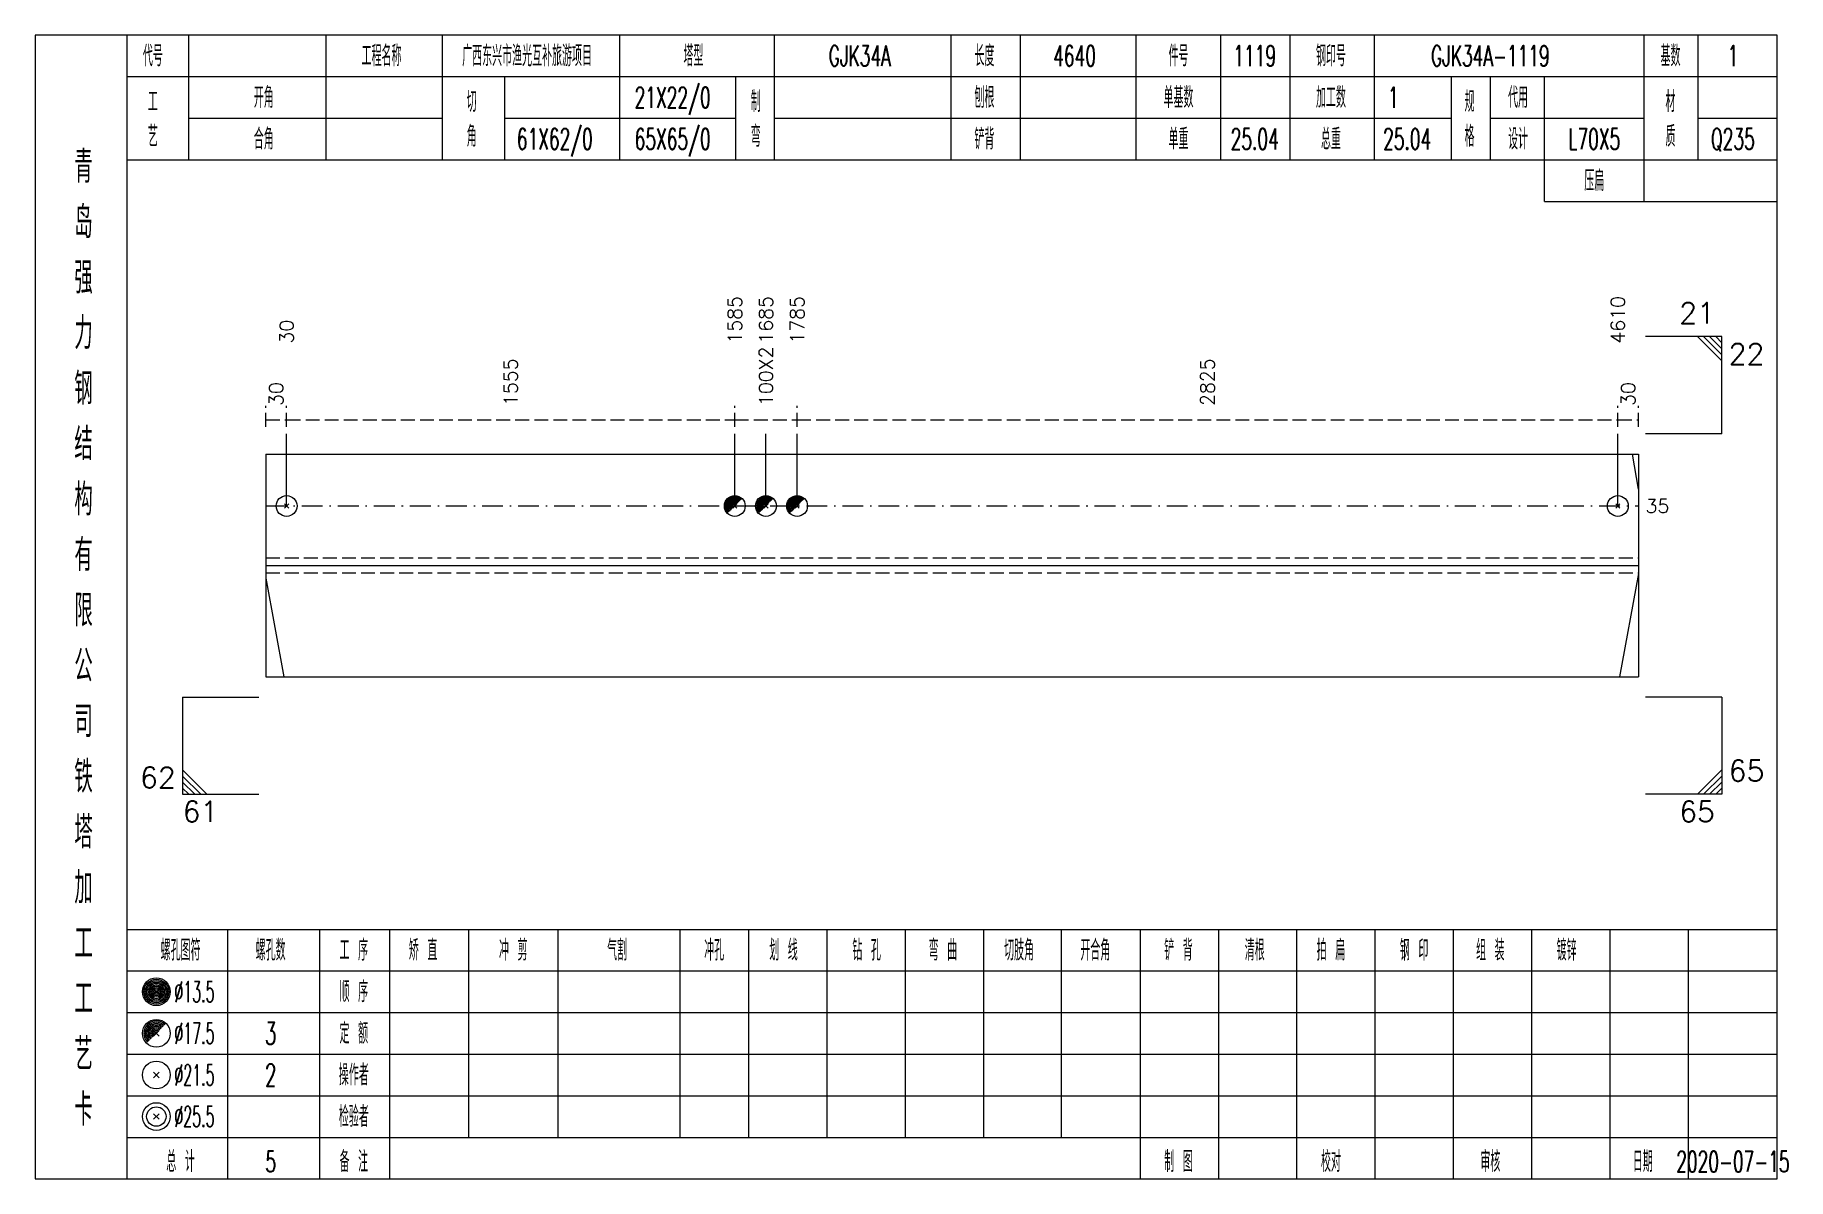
# Model space of a CAD drawing. Extents: x 0 to 2606, y -377 to 6479.
# Drawn here: x 261.4 to 514.3, y 1575 to 1740 of the extents above; entities that cross this region are included whole.
import ezdxf
from ezdxf.enums import TextEntityAlignment as Align

# ---------------------------------------------------------------- set-up
doc = ezdxf.new("R2010")
doc.units = 0
doc.header["$MEASUREMENT"] = 0
doc.linetypes.add('一点画线', pattern=[5.2, 3, -1, 0.2, -1])
doc.linetypes.add('虚线', pattern=[2.75, 2, -0.75])
doc.layers.get('0').update_dxf_attribs({"linetype": 'CONTINUOUS', "lineweight": 25})
doc.layers.add('1', color=7, linetype='CONTINUOUS', lineweight=25)
doc.layers.add('4', color=7, linetype='CONTINUOUS', lineweight=25)
doc.styles.get("Standard").update_dxf_attribs({"font": 'simplex.shx', "width": 0.7, "height": 3, "bigfont": 'gbhzfs.shx'})

msp = doc.modelspace()

# ---------------------------------------------------------------- texts
at = {"color": 7, "linetype": 'Continuous', "lineweight": 13}
for s, p in [('1585', (362.37, 1695.5)), ('1685', (366.87, 1695.5)), ('1785', (371.37, 1695.5)), ('4610', (489.8, 1695.5)), ('30', (297.7, 1695.5))]:
    msp.add_text(s, height=2, rotation=90, dxfattribs=at).set_placement(p, align=Align.MIDDLE_LEFT)
for s, p in [('21', (503.8, 1697.5)), ('62', (281.7, 1630.5))]:
    msp.add_text(s, height=3, dxfattribs=at).set_placement(p, align=Align.BOTTOM_RIGHT)
at = {"color": 8, "linetype": 'Continuous', "lineweight": 9}
for s, p in [('100X2', (366.87, 1686.5)), ('1555', (330.03, 1686.5)), ('2825', (430.58, 1686.5)), ('30', (296.2, 1686.5)), ('30', (491.3, 1686.5))]:
    msp.add_text(s, height=2, rotation=90, dxfattribs=at).set_placement(p, align=Align.MIDDLE_LEFT)
at = {"color": 7, "linetype": 'Continuous', "lineweight": 13}
for s, p in [('22', (505.8, 1695.5)), ('61', (282.7, 1629.5))]:
    msp.add_text(s, height=3, dxfattribs=at).set_placement(p, align=Align.TOP_LEFT)
msp.add_text('35', height=2, dxfattribs=at).set_placement((493.8, 1672.07), align=Align.MIDDLE_LEFT)
msp.add_text('65', height=3, dxfattribs=at).set_placement((505.8, 1631.5), align=Align.BOTTOM_LEFT)
msp.add_text('65', height=3, dxfattribs=at).set_placement((503.8, 1629.5), align=Align.TOP_RIGHT)
at = {"layer": '4', "color": 1, "linetype": 'Continuous', "lineweight": 13}
for s, height, width, p in [('代号', 3, 0.6, (278.4, 1737)), ('工程名称', 3, 0.6, (311.4, 1737)), ('广西东兴市渔光互补旅游项目', 3, 0.6, (332.4, 1737)), ('塔型', 3, 0.6, (356.4, 1737)), ('GJK34A', 3, 0.6, (380.4, 1737)), ('长度', 3, 0.6, (398.4, 1737)), ('4640', 3, 0.6, (411.4, 1737)), ('件号', 3, 0.6, (426.4, 1737)), ('1119', 3, 0.6, (437.4, 1737)), ('钢印号', 3, 0.6, (448.4, 1737)), ('GJK34A-1119', 3, 0.6, (471.4, 1737)), ('基数', 3, 0.6, (497.4, 1737)), ('1', 3, 0.6, (506.4, 1737)), ('开角', 3, 0.6, (294.4, 1731)), ('21X22/0', 3, 0.6, (353.4, 1731)), ('刨根', 3, 0.6, (398.4, 1731)), ('单基数', 3, 0.6, (426.4, 1731)), ('加工数', 3, 0.6, (448.4, 1731)), ('代用', 3, 0.6, (475.4, 1731)), ('工', 3, 0.6, (278.4, 1730.4)), ('切', 3, 0.6, (324.4, 1730.4)), ('制', 3, 0.6, (365.4, 1730.4)), ('1', 3, 0.6, (457.4, 1731)), ('规', 3, 0.6, (468.4, 1730.4)), ('材', 3, 0.6, (497.4, 1730.4)), ('艺', 3, 0.6, (278.4, 1725.4)), ('合角', 3, 0.6, (294.4, 1725)), ('角', 3, 0.6, (324.4, 1725.4)), ('61X62/0', 3, 0.6, (336.4, 1725)), ('65X65/0', 3, 0.6, (353.4, 1725)), ('弯', 3, 0.6, (365.4, 1725.4)), ('铲背', 3, 0.6, (398.4, 1725)), ('单重', 3, 0.6, (426.4, 1725)), ('25.04', 3, 0.6, (437.4, 1725)), ('总重', 3, 0.6, (448.4, 1725)), ('25.04', 3, 0.6, (459.4, 1725)), ('格', 3, 0.6, (468.4, 1725.4)), ('设计', 3, 0.6, (475.4, 1725)), ('L70X5', 3, 0.6, (486.4, 1725)), ('质', 3, 0.6, (497.4, 1725.4)), ('Q235', 3, 0.6, (506.4, 1725)), ('青', 4.6, 0.8, (268.4, 1721)), ('压扁', 3, 0.6, (486.4, 1719)), ('岛', 4.6, 0.8, (268.4, 1713)), ('强', 4.6, 0.8, (268.4, 1705)), ('力', 4.6, 0.8, (268.4, 1697)), ('钢', 4.6, 0.8, (268.4, 1689)), ('结', 4.6, 0.8, (268.4, 1681)), ('构', 4.6, 0.8, (268.4, 1673)), ('有', 4.6, 0.8, (268.4, 1665)), ('限', 4.6, 0.8, (268.4, 1657)), ('公', 4.6, 0.8, (268.4, 1649)), ('司', 4.6, 0.8, (268.4, 1641)), ('铁', 4.6, 0.8, (268.4, 1633)), ('塔', 4.6, 0.8, (268.4, 1625)), ('加', 4.6, 0.8, (268.4, 1617)), ('工', 4.6, 0.8, (268.4, 1609)), ('螺孔图符', 3, 0.6, (282.4, 1608)), ('螺孔数', 3, 0.6, (295.4, 1608)), ('工 序', 3, 0.6, (307.4, 1608)), ('矫 直', 3, 0.6, (317.4, 1608)), ('冲 剪', 3, 0.6, (330.4, 1608)), ('气割', 3, 0.6, (345.4, 1608)), ('冲孔', 3, 0.6, (359.4, 1608)), ('划 线', 3, 0.6, (369.4, 1608)), ('钻 孔', 3, 0.6, (381.4, 1608)), ('弯 曲', 3, 0.6, (392.4, 1608)), ('切肢角', 3, 0.6, (403.4, 1608)), ('开合角', 3, 0.6, (414.4, 1608)), ('铲 背', 3, 0.6, (426.4, 1608)), ('清根', 3, 0.6, (437.4, 1608)), ('拍 扁', 3, 0.6, (448.4, 1608)), ('钢 印', 3, 0.6, (460.4, 1608)), ('组 装', 3, 0.6, (471.4, 1608)), ('镀锌', 3, 0.6, (482.4, 1608)), ('顺 序', 3, 0.6, (307.4, 1602)), ('工', 4.6, 0.8, (268.4, 1601)), ('%%C13.5', 3, 0.5, (284.4, 1602)), ('%%C17.5', 3, 0.5, (284.4, 1596)), ('3', 3.2, 0.6, (295.4, 1596)), ('定 额', 3, 0.6, (307.4, 1596)), ('艺', 4.6, 0.8, (268.4, 1593)), ('%%C21.5', 3, 0.5, (284.4, 1590)), ('2', 3.2, 0.6, (295.4, 1590)), ('操作者', 3, 0.6, (307.4, 1590)), ('卡', 4.6, 0.8, (268.4, 1585)), ('%%C25.5', 3, 0.5, (284.4, 1584)), ('检验者', 3, 0.6, (307.4, 1584)), ('总 计', 3, 0.6, (282.4, 1577.5)), ('5', 3, 0.6, (295.4, 1577.5)), ('备 注', 3, 0.6, (307.4, 1577.5)), ('制 图', 3, 0.6, (426.4, 1577.5)), ('校对', 3, 0.6, (448.4, 1577.5)), ('审核', 3, 0.6, (471.4, 1577.5)), ('日期', 3, 0.6, (493.4, 1577.5)), ('2020-07-15', 3, 0.6, (506.4, 1577.5))]:
    msp.add_text(s, height=height, dxfattribs=dict(at, width=width)).set_placement(p, align=Align.MIDDLE_CENTER)

# ---------------------------------------------------------------- linework, layer by layer
at = {"color": 7, "linetype": 'Continuous', "lineweight": 13}
for p, q in [((504.8, 1696.5), (493.8, 1696.5)), ((501.3, 1696.5), (504.8, 1693)), ((502.18, 1696.5), (504.8, 1693.88)), ((503.05, 1696.5), (504.8, 1694.75)), ((503.93, 1696.5), (504.8, 1695.62)), ((504.8, 1682.5), (504.8, 1696.5)), ((297.7, 1672.07), (297.7, 1682.5)), ((362.37, 1672.07), (362.37, 1682.5)), ((366.87, 1672.07), (366.87, 1682.5)), ((371.37, 1672.07), (371.37, 1682.5)), ((489.8, 1672.07), (489.8, 1682.5)), ((504.8, 1682.5), (493.8, 1682.5)), ((492.8, 1674.52), (491.9, 1679.57)), ((297.4, 1671.77), (298, 1672.37)), ((298, 1671.77), (297.4, 1672.37)), ((489.5, 1671.77), (490.1, 1672.37)), ((490.1, 1671.77), (489.5, 1672.37)), ((492.8, 1662.35), (490.02, 1647.43)), ((294.7, 1661.66), (297.3, 1647.43)), ((282.7, 1644.5), (293.7, 1644.5)), ((282.7, 1644.5), (282.7, 1630.5)), ((504.8, 1644.5), (493.8, 1644.5)), ((504.8, 1644.5), (504.8, 1630.5)), ((286.2, 1630.5), (282.7, 1634)), ((285.32, 1630.5), (282.7, 1633.12)), ((284.45, 1630.5), (282.7, 1632.25)), ((501.3, 1630.5), (504.8, 1634)), ((502.18, 1630.5), (504.8, 1633.12)), ((503.05, 1630.5), (504.8, 1632.25)), ((283.57, 1630.5), (282.7, 1631.38)), ((282.7, 1630.5), (293.7, 1630.5)), ((504.8, 1630.5), (493.8, 1630.5)), ((503.93, 1630.5), (504.8, 1631.38))]:
    msp.add_line(p, q, dxfattribs=at)
at = {"color": 8, "linetype": '虚线', "lineweight": 9}
for p, q in [((294.7, 1683.5), (294.7, 1686.5)), ((297.7, 1683.5), (297.7, 1686.5)), ((297.7, 1683.5), (297.7, 1686.5)), ((362.37, 1683.5), (362.37, 1686.5)), ((362.37, 1683.5), (362.37, 1686.5)), ((371.37, 1683.5), (371.37, 1686.5)), ((371.37, 1683.5), (371.37, 1686.5)), ((489.8, 1683.5), (489.8, 1686.5)), ((489.8, 1683.5), (489.8, 1686.5)), ((492.8, 1683.5), (492.8, 1686.5)), ((294.7, 1684.5), (297.7, 1684.5)), ((297.7, 1684.5), (362.37, 1684.5)), ((362.37, 1684.5), (371.37, 1684.5)), ((371.37, 1684.5), (489.8, 1684.5)), ((489.8, 1684.5), (492.8, 1684.5))]:
    msp.add_line(p, q, dxfattribs=at)
at = {"color": 7, "linetype": 'Continuous', "lineweight": 18}
for p, q in [((294.7, 1679.57), (294.7, 1647.43)), ((294.7, 1679.57), (492.8, 1679.57)), ((492.8, 1679.57), (492.8, 1647.43)), ((294.7, 1663.5), (492.8, 1663.5))]:
    msp.add_line(p, q, dxfattribs=at)
at = {"color": 3, "linetype": '一点画线', "lineweight": 13}
msp.add_line((294.7, 1672.07), (492.8, 1672.07), dxfattribs=at)
at = {"color": 7, "linetype": 'Continuous', "lineweight": 0}
for p, q in [((362.07, 1671.77), (362.67, 1672.37)), ((362.07, 1672.37), (362.67, 1671.77)), ((366.57, 1671.77), (367.17, 1672.37)), ((366.57, 1672.37), (367.17, 1671.77)), ((371.07, 1671.77), (371.67, 1672.37)), ((371.07, 1672.37), (371.67, 1671.77))]:
    msp.add_line(p, q, dxfattribs=at)
at = {"color": 1, "linetype": '虚线', "lineweight": 18}
for p, q in [((294.7, 1664.57), (492.8, 1664.57)), ((294.7, 1662.43), (492.8, 1662.43))]:
    msp.add_line(p, q, dxfattribs=at)
at = {"color": 7, "linetype": 'Continuous', "lineweight": 13}
for centre in [(297.7, 1672.07), (362.37, 1672.07), (366.87, 1672.07), (371.37, 1672.07), (489.8, 1672.07)]:
    msp.add_circle(centre, 1.5, dxfattribs=at)
for centre, radius in [((362.37, 1672.07), 1.35), ((362.37, 1672.07), 1.2), ((362.37, 1672.07), 1.05), ((362.37, 1672.07), 0.9), ((362.37, 1672.07), 0.75), ((362.37, 1672.07), 0.6), ((362.37, 1672.07), 0.45), ((362.37, 1672.07), 0.3), ((362.37, 1672.07), 0.15), ((366.87, 1672.07), 1.35), ((366.87, 1672.07), 1.2), ((366.87, 1672.07), 1.05), ((366.87, 1672.07), 0.9), ((366.87, 1672.07), 0.75), ((366.87, 1672.07), 0.6), ((366.87, 1672.07), 0.45), ((366.87, 1672.07), 0.3), ((366.87, 1672.07), 0.15), ((371.37, 1672.07), 1.35), ((371.37, 1672.07), 1.2), ((371.37, 1672.07), 1.05), ((371.37, 1672.07), 0.9), ((371.37, 1672.07), 0.75), ((371.37, 1672.07), 0.6), ((371.37, 1672.07), 0.45), ((371.37, 1672.07), 0.3), ((371.37, 1672.07), 0.15)]:
    msp.add_arc(centre, radius, 45, 225, dxfattribs=at)
at = {"layer": '1', "color": 7, "linetype": 'Continuous', "lineweight": 18}
msp.add_line((294.7, 1647.43), (492.8, 1647.43), dxfattribs=at)
at = {"layer": '4', "color": 1, "linetype": 'Continuous', "lineweight": 18}
for p, q in [((274.7, 1575), (274.7, 1740)), ((283.6, 1722), (283.6, 1740)), ((303.4, 1722), (303.4, 1740)), ((320.2, 1722), (320.2, 1740)), ((345.8, 1722), (345.8, 1740)), ((368.1, 1722), (368.1, 1740)), ((393.6, 1722), (393.6, 1740)), ((403.6, 1722), (403.6, 1740)), ((420.3, 1722), (420.3, 1740)), ((432.5, 1722), (432.5, 1740)), ((442.5, 1722), (442.5, 1740)), ((454.7, 1722), (454.7, 1740)), ((493.6, 1716), (493.6, 1740)), ((501.4, 1722), (501.4, 1740)), ((274.7, 1734), (512.8, 1734)), ((329.2, 1722), (329.2, 1734)), ((362.5, 1722), (362.5, 1734)), ((465.8, 1722), (465.8, 1734)), ((471.4, 1722), (471.4, 1734)), ((479.2, 1716), (479.2, 1734)), ((283.6, 1728), (320.2, 1728)), ((329.2, 1728), (362.5, 1728)), ((368.1, 1728), (465.8, 1728)), ((471.4, 1728), (493.6, 1728)), ((501.4, 1728), (512.8, 1728)), ((274.7, 1722), (512.8, 1722)), ((479.2, 1716), (512.8, 1716)), ((274.7, 1611), (512.8, 1611)), ((289.2, 1575), (289.2, 1611)), ((302.5, 1575), (302.5, 1611)), ((312.6, 1575), (312.6, 1611)), ((324, 1581), (324, 1611)), ((336.9, 1581), (336.9, 1611)), ((354.5, 1581), (354.5, 1611)), ((364.4, 1581), (364.4, 1611)), ((375.7, 1581), (375.7, 1611)), ((387, 1581), (387, 1611)), ((398.3, 1581), (398.3, 1611)), ((409.5, 1581), (409.5, 1611)), ((420.9, 1581), (420.9, 1611)), ((432.2, 1581), (432.2, 1611)), ((443.5, 1581), (443.5, 1611)), ((454.8, 1581), (454.8, 1611)), ((466.1, 1581), (466.1, 1611)), ((477.4, 1581), (477.4, 1611)), ((488.7, 1581), (488.7, 1611)), ((500, 1581), (500, 1611)), ((274.7, 1605), (512.8, 1605)), ((274.7, 1599), (512.8, 1599)), ((274.7, 1593), (512.8, 1593)), ((274.7, 1587), (512.8, 1587)), ((274.7, 1581), (512.8, 1581)), ((420.9, 1575), (420.9, 1581)), ((432.2, 1575), (432.2, 1581)), ((443.5, 1575), (443.5, 1581)), ((454.8, 1575), (454.8, 1581)), ((466.1, 1575), (466.1, 1581)), ((477.4, 1575), (477.4, 1581)), ((488.7, 1575), (488.7, 1581)), ((500, 1575), (500, 1581))]:
    msp.add_line(p, q, dxfattribs=at)
at = {"layer": '4', "color": 7, "linetype": 'Continuous', "lineweight": 13}
for p, q in [((278.7, 1601.8), (279.1, 1602.2)), ((279.1, 1601.8), (278.7, 1602.2)), ((278.5, 1589.6), (279.3, 1590.4)), ((279.3, 1589.6), (278.5, 1590.4)), ((278.5, 1583.6), (279.3, 1584.4)), ((279.3, 1583.6), (278.5, 1584.4))]:
    msp.add_line(p, q, dxfattribs=at)
at = {"layer": '4', "color": 7, "linetype": 'Continuous', "lineweight": 0}
for p, q in [((278.5, 1595.6), (279.3, 1596.4)), ((278.5, 1596.4), (279.3, 1595.6))]:
    msp.add_line(p, q, dxfattribs=at)
at = {"layer": '4', "color": 1, "linetype": 'Continuous', "lineweight": 18}
msp.add_lwpolyline([(261.4, 1740), (261.4, 1575), (512.8, 1575), (512.8, 1740)], close=True, dxfattribs=at)
at = {"layer": '4', "color": 7, "linetype": 'Continuous', "lineweight": 13}
for centre, radius in [((278.9, 1602), 2), ((278.9, 1602), 1.8), ((278.9, 1602), 1.6), ((278.9, 1602), 1.4), ((278.9, 1602), 1.2), ((278.9, 1602), 1), ((278.9, 1602), 0.8), ((278.9, 1602), 0.6), ((278.9, 1602), 0.4), ((278.9, 1602), 0.2), ((278.9, 1596), 2), ((278.9, 1590), 2), ((278.9, 1584), 2), ((278.9, 1584), 1.4)]:
    msp.add_circle(centre, radius, dxfattribs=at)
for radius in [1.8, 1.6, 1.4, 1.2, 1, 0.8, 0.6, 0.4, 0.2]:
    msp.add_arc((278.9, 1596), radius, 45, 225, dxfattribs=at)

msp.set_redraw_order([(e.dxf.handle, doc.entitydb.next_handle()) for e in msp.query("TEXT MTEXT ATTDEF DIMENSION ARC_DIMENSION")])  # texts and dimensions are drawn at this point

doc.saveas('drawing.dxf')
